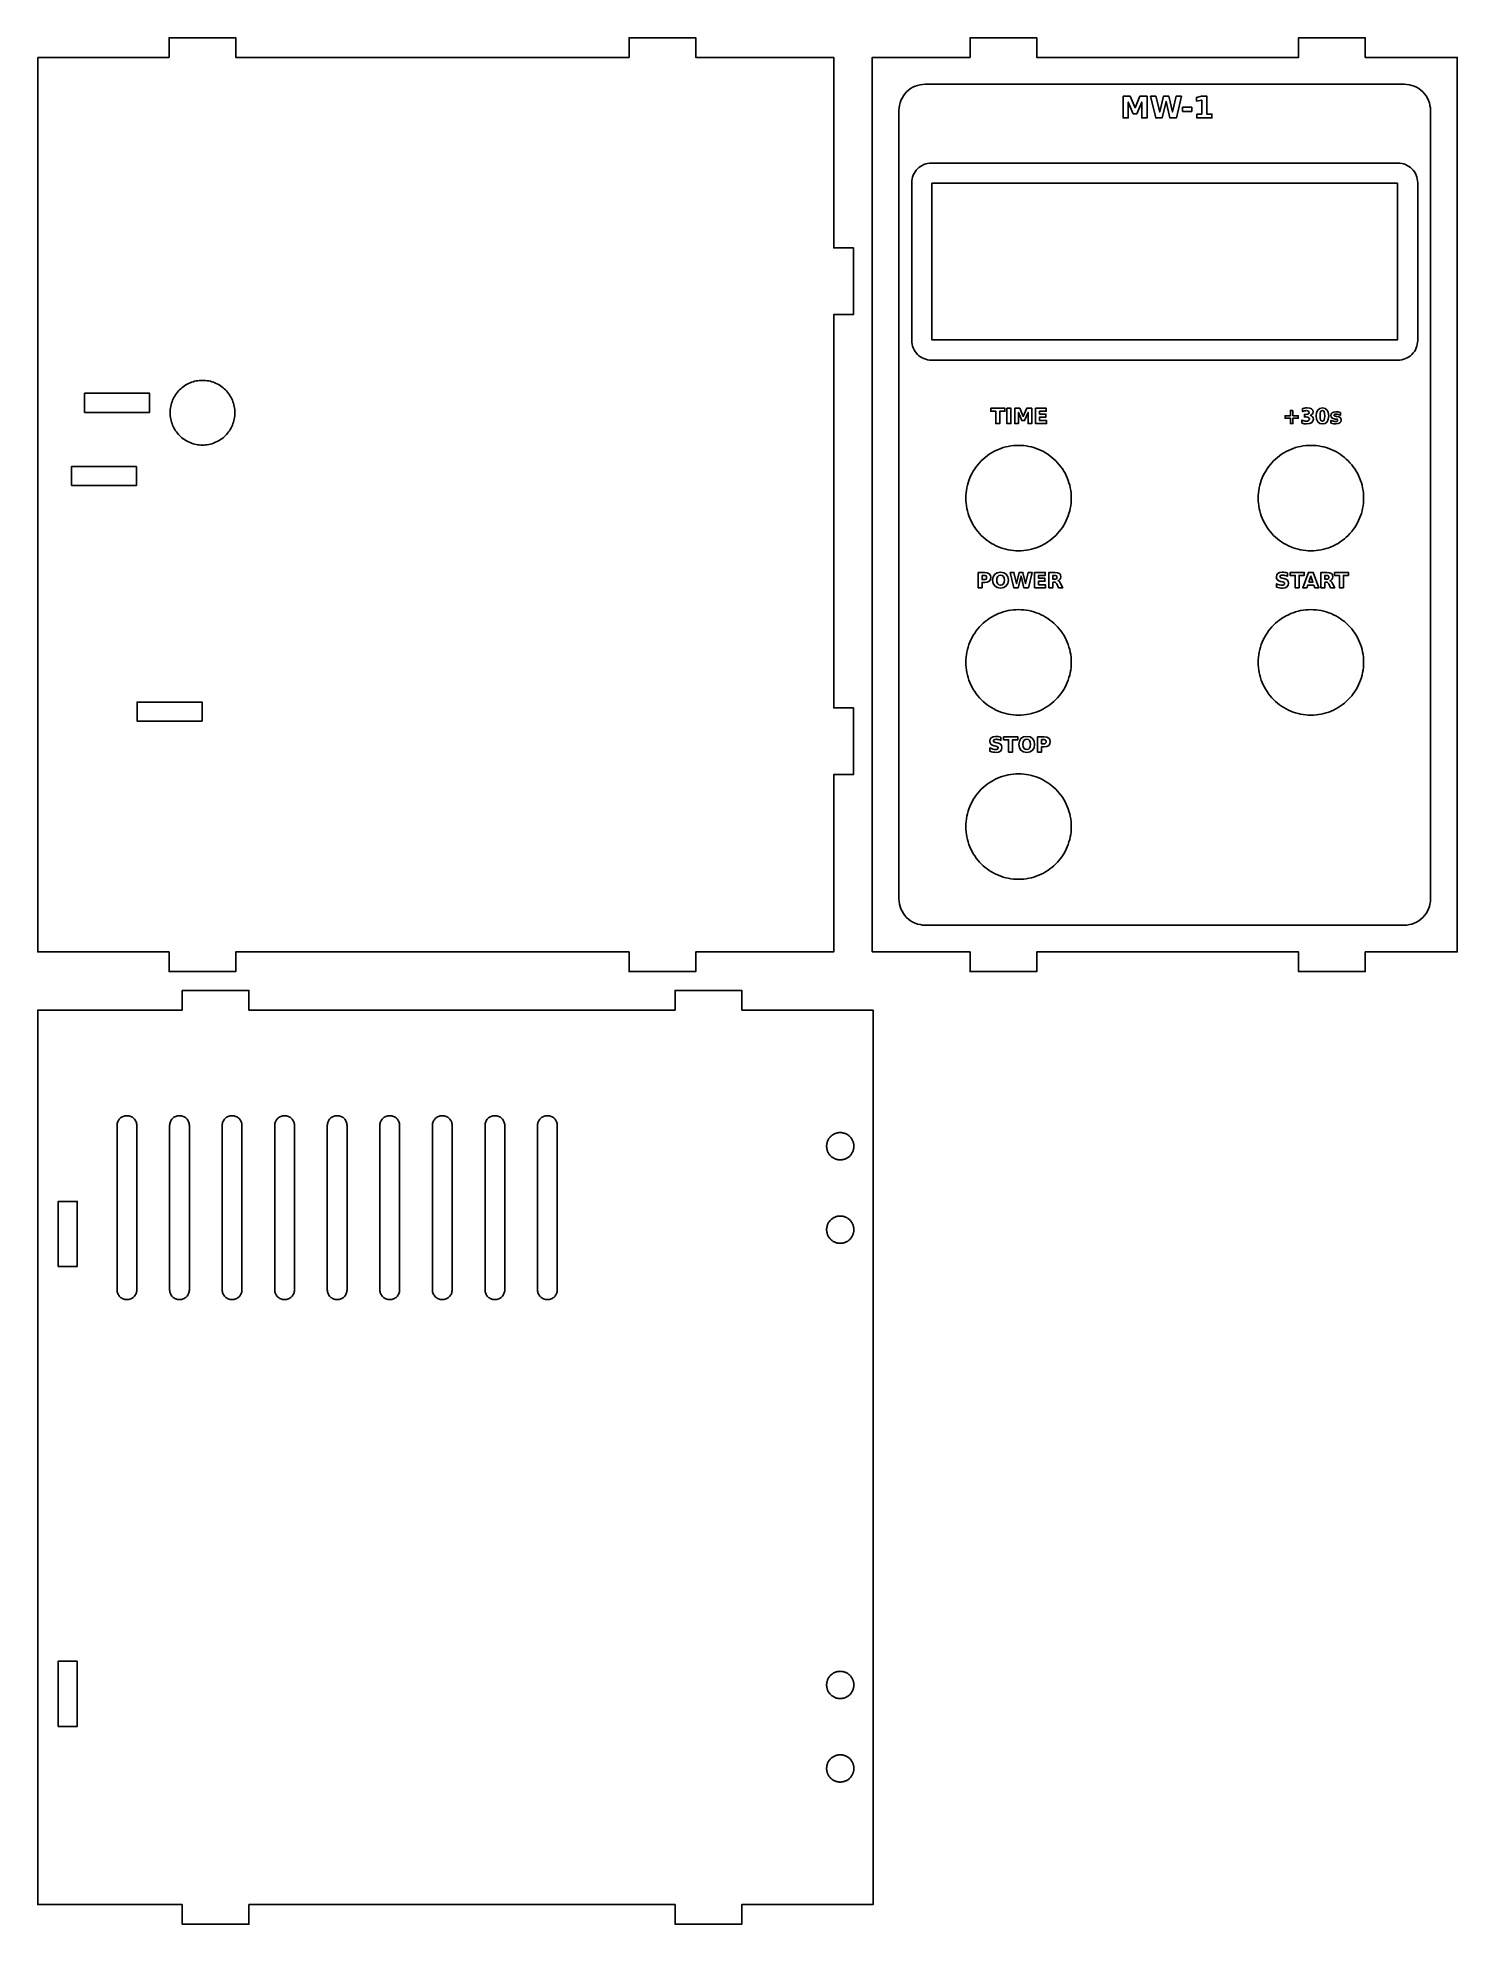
# Model space of a CAD drawing. Header units: millimetres. Extents: x 3 to 219, y 3 to 290.
import ezdxf

# ---------------------------------------------------------------- set-up
doc = ezdxf.new("R2010")
doc.units = ezdxf.units.MM
doc.layers.add('CUT', color=1, linetype='Continuous')
doc.layers.add('ENGRAVE', color=5, linetype='Continuous')

msp = doc.modelspace()

# ---------------------------------------------------------------- linework, layer by layer
at = {"layer": 'CUT'}
for points in [[(2.925, 287.075), (22.925, 287.075), (22.925, 290.075), (33.075, 290.075), (33.075, 287.075), (92.925, 287.075), (92.925, 290.075), (103.075, 290.075), (103.075, 287.075), (124.075, 287.075), (124.075, 258.075), (127.075, 258.075), (127.075, 247.925), (124.075, 247.925), (124.075, 188.075), (127.075, 188.075), (127.075, 177.925), (124.075, 177.925), (124.075, 150.925), (103.075, 150.925), (103.075, 147.925), (92.925, 147.925), (92.925, 150.925), (33.075, 150.925), (33.075, 147.925), (22.925, 147.925), (22.925, 150.925), (2.925, 150.925), (2.925, 287.075)], [(129.925, 150.925), (129.925, 287.075), (144.825, 287.075), (144.825, 290.075), (154.975, 290.075), (154.975, 287.075), (194.825, 287.075), (194.825, 290.075), (204.975, 290.075), (204.975, 287.075), (218.975, 287.075), (218.975, 150.925), (204.975, 150.925), (204.975, 147.925), (194.825, 147.925), (194.825, 150.925), (154.975, 150.925), (154.975, 147.925), (144.825, 147.925), (144.825, 150.925), (129.925, 150.925)], [(139.025, 267.925), (209.875, 267.925), (209.875, 244.075), (139.025, 244.075), (139.025, 267.925)], [(10.05, 233.05), (10.05, 235.95), (19.95, 235.95), (19.95, 233.05), (10.05, 233.05)], [(32.9013, 233.4827), (32.919, 233.2417), (32.925, 233), (32.919, 232.7583), (32.9013, 232.5173), (32.8717, 232.2774), (32.8303, 232.0392), (32.7774, 231.8033), (32.7129, 231.5704), (32.6371, 231.3408), (32.5501, 231.1153), (32.4521, 230.8943), (32.3434, 230.6784), (32.2243, 230.4681), (32.095, 230.2638), (31.9558, 230.0662), (31.8071, 229.8756), (31.6492, 229.6926), (31.4825, 229.5175), (31.3074, 229.3508), (31.1244, 229.1929), (30.9338, 229.0442), (30.7362, 228.905), (30.5319, 228.7757), (30.3216, 228.6566), (30.1057, 228.5479), (29.8847, 228.4499), (29.6592, 228.3629), (29.4296, 228.2871), (29.1967, 228.2226), (28.9608, 228.1697), (28.7226, 228.1283), (28.4827, 228.0987), (28.2417, 228.081), (28, 228.075), (27.7583, 228.081), (27.5173, 228.0987), (27.2774, 228.1283), (27.0392, 228.1697), (26.8033, 228.2226), (26.5704, 228.2871), (26.3408, 228.3629), (26.1153, 228.4499), (25.8943, 228.5479), (25.6784, 228.6566), (25.4681, 228.7757), (25.2638, 228.905), (25.0662, 229.0442), (24.8756, 229.1929), (24.6926, 229.3508), (24.5175, 229.5175), (24.3508, 229.6926), (24.1929, 229.8756), (24.0442, 230.0662), (23.905, 230.2638), (23.7757, 230.4681), (23.6566, 230.6784), (23.5479, 230.8943), (23.4499, 231.1153), (23.3629, 231.3408), (23.2871, 231.5704), (23.2226, 231.8033), (23.1697, 232.0392), (23.1283, 232.2774), (23.0987, 232.5173), (23.081, 232.7583), (23.075, 233), (23.081, 233.2417), (23.0987, 233.4827), (23.1283, 233.7226), (23.1697, 233.9608), (23.2226, 234.1967), (23.2871, 234.4296), (23.3629, 234.6592), (23.4499, 234.8847), (23.5479, 235.1057), (23.6566, 235.3216), (23.7757, 235.5319), (23.905, 235.7362), (24.0442, 235.9338), (24.1929, 236.1244), (24.3508, 236.3074), (24.5175, 236.4825), (24.6926, 236.6492), (24.8756, 236.8071), (25.0662, 236.9558), (25.2638, 237.095), (25.4681, 237.2243), (25.6784, 237.3434), (25.8943, 237.4521), (26.1153, 237.5501), (26.3408, 237.6371), (26.5704, 237.7129), (26.8033, 237.7774), (27.0392, 237.8303), (27.2774, 237.8717), (27.5173, 237.9013), (27.7583, 237.919), (28, 237.925), (28.2417, 237.919), (28.4827, 237.9013), (28.7226, 237.8717), (28.9608, 237.8303), (29.1967, 237.7774), (29.4296, 237.7129), (29.6592, 237.6371), (29.8847, 237.5501), (30.1057, 237.4521), (30.3216, 237.3434), (30.5319, 237.2243), (30.7362, 237.095), (30.9338, 236.9558), (31.1244, 236.8071), (31.3074, 236.6492), (31.4825, 236.4825), (31.6492, 236.3074), (31.8071, 236.1244), (31.9558, 235.9338), (32.095, 235.7362), (32.2243, 235.5319), (32.3434, 235.3216), (32.4521, 235.1057), (32.5501, 234.8847), (32.6371, 234.6592), (32.7129, 234.4296), (32.7774, 234.1967), (32.8303, 233.9608), (32.8717, 233.7226), (32.9013, 233.4827)], [(160.2153, 219.6062), (160.1863, 219.2134), (160.1381, 218.8225), (160.0708, 218.4344), (159.9845, 218.0501), (159.8794, 217.6705), (159.7559, 217.2965), (159.6141, 216.929), (159.4545, 216.5689), (159.2774, 216.2171), (159.0833, 215.8743), (158.8725, 215.5416), (158.6457, 215.2195), (158.4034, 214.909), (158.1461, 214.6108), (157.8745, 214.3255), (157.5892, 214.0539), (157.291, 213.7966), (156.9805, 213.5543), (156.6584, 213.3275), (156.3257, 213.1167), (155.9829, 212.9226), (155.6311, 212.7455), (155.271, 212.5859), (154.9035, 212.4441), (154.5295, 212.3206), (154.1499, 212.2155), (153.7656, 212.1292), (153.3775, 212.0619), (152.9866, 212.0137), (152.5938, 211.9847), (152.2, 211.975), (151.8062, 211.9847), (151.4134, 212.0137), (151.0225, 212.0619), (150.6344, 212.1292), (150.2501, 212.2155), (149.8705, 212.3206), (149.4965, 212.4441), (149.129, 212.5859), (148.7689, 212.7455), (148.4171, 212.9226), (148.0743, 213.1167), (147.7416, 213.3275), (147.4195, 213.5543), (147.109, 213.7966), (146.8108, 214.0539), (146.5255, 214.3255), (146.2539, 214.6108), (145.9966, 214.909), (145.7543, 215.2195), (145.5275, 215.5416), (145.3167, 215.8743), (145.1226, 216.2171), (144.9455, 216.5689), (144.7859, 216.929), (144.6441, 217.2965), (144.5206, 217.6705), (144.4155, 218.0501), (144.3292, 218.4344), (144.2619, 218.8225), (144.2137, 219.2134), (144.1847, 219.6062), (144.175, 220), (144.1847, 220.3938), (144.2137, 220.7866), (144.2619, 221.1775), (144.3292, 221.5656), (144.4155, 221.9499), (144.5206, 222.3295), (144.6441, 222.7035), (144.7859, 223.071), (144.9455, 223.4311), (145.1226, 223.7829), (145.3167, 224.1257), (145.5275, 224.4584), (145.7543, 224.7805), (145.9966, 225.091), (146.2539, 225.3892), (146.5255, 225.6745), (146.8108, 225.9461), (147.109, 226.2034), (147.4195, 226.4457), (147.7416, 226.6725), (148.0743, 226.8833), (148.4171, 227.0774), (148.7689, 227.2545), (149.129, 227.4141), (149.4965, 227.5559), (149.8705, 227.6794), (150.2501, 227.7845), (150.6344, 227.8708), (151.0225, 227.9381), (151.4134, 227.9863), (151.8062, 228.0153), (152.2, 228.025), (152.5938, 228.0153), (152.9866, 227.9863), (153.3775, 227.9381), (153.7656, 227.8708), (154.1499, 227.7845), (154.5295, 227.6794), (154.9035, 227.5559), (155.271, 227.4141), (155.6311, 227.2545), (155.9829, 227.0774), (156.3257, 226.8833), (156.6584, 226.6725), (156.9805, 226.4457), (157.291, 226.2034), (157.5892, 225.9461), (157.8745, 225.6745), (158.1461, 225.3892), (158.4034, 225.091), (158.6457, 224.7805), (158.8725, 224.4584), (159.0833, 224.1257), (159.2774, 223.7829), (159.4545, 223.4311), (159.6141, 223.071), (159.7559, 222.7035), (159.8794, 222.3295), (159.9845, 221.9499), (160.0708, 221.5656), (160.1381, 221.1775), (160.1863, 220.7866), (160.2153, 220.3938), (160.225, 220), (160.2153, 219.6062)], [(204.6863, 219.2134), (204.6381, 218.8225), (204.5708, 218.4344), (204.4845, 218.0501), (204.3794, 217.6705), (204.2559, 217.2965), (204.1141, 216.929), (203.9545, 216.5689), (203.7774, 216.2171), (203.5833, 215.8743), (203.3725, 215.5416), (203.1457, 215.2195), (202.9034, 214.909), (202.6461, 214.6108), (202.3745, 214.3255), (202.0892, 214.0539), (201.791, 213.7966), (201.4805, 213.5543), (201.1584, 213.3275), (200.8257, 213.1167), (200.4829, 212.9226), (200.1311, 212.7455), (199.771, 212.5859), (199.4035, 212.4441), (199.0295, 212.3206), (198.6499, 212.2155), (198.2656, 212.1292), (197.8775, 212.0619), (197.4866, 212.0137), (197.0938, 211.9847), (196.7, 211.975), (196.3062, 211.9847), (195.9134, 212.0137), (195.5225, 212.0619), (195.1344, 212.1292), (194.7501, 212.2155), (194.3705, 212.3206), (193.9965, 212.4441), (193.629, 212.5859), (193.2689, 212.7455), (192.9171, 212.9226), (192.5743, 213.1167), (192.2416, 213.3275), (191.9195, 213.5543), (191.609, 213.7966), (191.3108, 214.0539), (191.0255, 214.3255), (190.7539, 214.6108), (190.4966, 214.909), (190.2543, 215.2195), (190.0275, 215.5416), (189.8167, 215.8743), (189.6226, 216.2171), (189.4455, 216.5689), (189.2859, 216.929), (189.1441, 217.2965), (189.0206, 217.6705), (188.9155, 218.0501), (188.8292, 218.4344), (188.7619, 218.8225), (188.7137, 219.2134), (188.6847, 219.6062), (188.675, 220), (188.6847, 220.3938), (188.7137, 220.7866), (188.7619, 221.1775), (188.8292, 221.5656), (188.9155, 221.9499), (189.0206, 222.3295), (189.1441, 222.7035), (189.2859, 223.071), (189.4455, 223.4311), (189.6226, 223.7829), (189.8167, 224.1257), (190.0275, 224.4584), (190.2543, 224.7805), (190.4966, 225.091), (190.7539, 225.3892), (191.0255, 225.6745), (191.3108, 225.9461), (191.609, 226.2034), (191.9195, 226.4457), (192.2416, 226.6725), (192.5743, 226.8833), (192.9171, 227.0774), (193.2689, 227.2545), (193.629, 227.4141), (193.9965, 227.5559), (194.3705, 227.6794), (194.7501, 227.7845), (195.1344, 227.8708), (195.5225, 227.9381), (195.9134, 227.9863), (196.3062, 228.0153), (196.7, 228.025), (197.0938, 228.0153), (197.4866, 227.9863), (197.8775, 227.9381), (198.2656, 227.8708), (198.6499, 227.7845), (199.0295, 227.6794), (199.4035, 227.5559), (199.771, 227.4141), (200.1311, 227.2545), (200.4829, 227.0774), (200.8257, 226.8833), (201.1584, 226.6725), (201.4805, 226.4457), (201.791, 226.2034), (202.0892, 225.9461), (202.3745, 225.6745), (202.6461, 225.3892), (202.9034, 225.091), (203.1457, 224.7805), (203.3725, 224.4584), (203.5833, 224.1257), (203.7774, 223.7829), (203.9545, 223.4311), (204.1141, 223.071), (204.2559, 222.7035), (204.3794, 222.3295), (204.4845, 221.9499), (204.5708, 221.5656), (204.6381, 221.1775), (204.6863, 220.7866), (204.7153, 220.3938), (204.725, 220), (204.7153, 219.6062), (204.6863, 219.2134)], [(8.05, 221.9), (8.05, 224.8), (17.95, 224.8), (17.95, 221.9), (8.05, 221.9)], [(160.1863, 194.2134), (160.1381, 193.8225), (160.0708, 193.4344), (159.9845, 193.0501), (159.8794, 192.6705), (159.7559, 192.2965), (159.6141, 191.929), (159.4545, 191.5689), (159.2774, 191.2171), (159.0833, 190.8743), (158.8725, 190.5416), (158.6457, 190.2195), (158.4034, 189.909), (158.1461, 189.6108), (157.8745, 189.3255), (157.5892, 189.0539), (157.291, 188.7966), (156.9805, 188.5543), (156.6584, 188.3275), (156.3257, 188.1167), (155.9829, 187.9226), (155.6311, 187.7455), (155.271, 187.5859), (154.9035, 187.4441), (154.5295, 187.3206), (154.1499, 187.2155), (153.7656, 187.1292), (153.3775, 187.0619), (152.9866, 187.0137), (152.5938, 186.9847), (152.2, 186.975), (151.8062, 186.9847), (151.4134, 187.0137), (151.0225, 187.0619), (150.6344, 187.1292), (150.2501, 187.2155), (149.8705, 187.3206), (149.4965, 187.4441), (149.129, 187.5859), (148.7689, 187.7455), (148.4171, 187.9226), (148.0743, 188.1167), (147.7416, 188.3275), (147.4195, 188.5543), (147.109, 188.7966), (146.8108, 189.0539), (146.5255, 189.3255), (146.2539, 189.6108), (145.9966, 189.909), (145.7543, 190.2195), (145.5275, 190.5416), (145.3167, 190.8743), (145.1226, 191.2171), (144.9455, 191.5689), (144.7859, 191.929), (144.6441, 192.2965), (144.5206, 192.6705), (144.4155, 193.0501), (144.3292, 193.4344), (144.2619, 193.8225), (144.2137, 194.2134), (144.1847, 194.6062), (144.175, 195), (144.1847, 195.3938), (144.2137, 195.7866), (144.2619, 196.1775), (144.3292, 196.5656), (144.4155, 196.9499), (144.5206, 197.3295), (144.6441, 197.7035), (144.7859, 198.071), (144.9455, 198.4311), (145.1226, 198.7829), (145.3167, 199.1257), (145.5275, 199.4584), (145.7543, 199.7805), (145.9966, 200.091), (146.2539, 200.3892), (146.5255, 200.6745), (146.8108, 200.9461), (147.109, 201.2034), (147.4195, 201.4457), (147.7416, 201.6725), (148.0743, 201.8833), (148.4171, 202.0774), (148.7689, 202.2545), (149.129, 202.4141), (149.4965, 202.5559), (149.8705, 202.6794), (150.2501, 202.7845), (150.6344, 202.8708), (151.0225, 202.9381), (151.4134, 202.9863), (151.8062, 203.0153), (152.2, 203.025), (152.5938, 203.0153), (152.9866, 202.9863), (153.3775, 202.9381), (153.7656, 202.8708), (154.1499, 202.7845), (154.5295, 202.6794), (154.9035, 202.5559), (155.271, 202.4141), (155.6311, 202.2545), (155.9829, 202.0774), (156.3257, 201.8833), (156.6584, 201.6725), (156.9805, 201.4457), (157.291, 201.2034), (157.5892, 200.9461), (157.8745, 200.6745), (158.1461, 200.3892), (158.4034, 200.091), (158.6457, 199.7805), (158.8725, 199.4584), (159.0833, 199.1257), (159.2774, 198.7829), (159.4545, 198.4311), (159.6141, 198.071), (159.7559, 197.7035), (159.8794, 197.3295), (159.9845, 196.9499), (160.0708, 196.5656), (160.1381, 196.1775), (160.1863, 195.7866), (160.2153, 195.3938), (160.225, 195), (160.2153, 194.6062), (160.1863, 194.2134)], [(204.6863, 194.2134), (204.6381, 193.8225), (204.5708, 193.4344), (204.4845, 193.0501), (204.3794, 192.6705), (204.2559, 192.2965), (204.1141, 191.929), (203.9545, 191.5689), (203.7774, 191.2171), (203.5833, 190.8743), (203.3725, 190.5416), (203.1457, 190.2195), (202.9034, 189.909), (202.6461, 189.6108), (202.3745, 189.3255), (202.0892, 189.0539), (201.791, 188.7966), (201.4805, 188.5543), (201.1584, 188.3275), (200.8257, 188.1167), (200.4829, 187.9226), (200.1311, 187.7455), (199.771, 187.5859), (199.4035, 187.4441), (199.0295, 187.3206), (198.6499, 187.2155), (198.2656, 187.1292), (197.8775, 187.0619), (197.4866, 187.0137), (197.0938, 186.9847), (196.7, 186.975), (196.3062, 186.9847), (195.9134, 187.0137), (195.5225, 187.0619), (195.1344, 187.1292), (194.7501, 187.2155), (194.3705, 187.3206), (193.9965, 187.4441), (193.629, 187.5859), (193.2689, 187.7455), (192.9171, 187.9226), (192.5743, 188.1167), (192.2416, 188.3275), (191.9195, 188.5543), (191.609, 188.7966), (191.3108, 189.0539), (191.0255, 189.3255), (190.7539, 189.6108), (190.4966, 189.909), (190.2543, 190.2195), (190.0275, 190.5416), (189.8167, 190.8743), (189.6226, 191.2171), (189.4455, 191.5689), (189.2859, 191.929), (189.1441, 192.2965), (189.0206, 192.6705), (188.9155, 193.0501), (188.8292, 193.4344), (188.7619, 193.8225), (188.7137, 194.2134), (188.6847, 194.6062), (188.675, 195), (188.6847, 195.3938), (188.7137, 195.7866), (188.7619, 196.1775), (188.8292, 196.5656), (188.9155, 196.9499), (189.0206, 197.3295), (189.1441, 197.7035), (189.2859, 198.071), (189.4455, 198.4311), (189.6226, 198.7829), (189.8167, 199.1257), (190.0275, 199.4584), (190.2543, 199.7805), (190.4966, 200.091), (190.7539, 200.3892), (191.0255, 200.6745), (191.3108, 200.9461), (191.609, 201.2034), (191.9195, 201.4457), (192.2416, 201.6725), (192.5743, 201.8833), (192.9171, 202.0774), (193.2689, 202.2545), (193.629, 202.4141), (193.9965, 202.5559), (194.3705, 202.6794), (194.7501, 202.7845), (195.1344, 202.8708), (195.5225, 202.9381), (195.9134, 202.9863), (196.3062, 203.0153), (196.7, 203.025), (197.0938, 203.0153), (197.4866, 202.9863), (197.8775, 202.9381), (198.2656, 202.8708), (198.6499, 202.7845), (199.0295, 202.6794), (199.4035, 202.5559), (199.771, 202.4141), (200.1311, 202.2545), (200.4829, 202.0774), (200.8257, 201.8833), (201.1584, 201.6725), (201.4805, 201.4457), (201.791, 201.2034), (202.0892, 200.9461), (202.3745, 200.6745), (202.6461, 200.3892), (202.9034, 200.091), (203.1457, 199.7805), (203.3725, 199.4584), (203.5833, 199.1257), (203.7774, 198.7829), (203.9545, 198.4311), (204.1141, 198.071), (204.2559, 197.7035), (204.3794, 197.3295), (204.4845, 196.9499), (204.5708, 196.5656), (204.6381, 196.1775), (204.6863, 195.7866), (204.7153, 195.3938), (204.725, 195), (204.7153, 194.6062), (204.6863, 194.2134)], [(27.95, 186.05), (18.05, 186.05), (18.05, 188.95), (27.95, 188.95), (27.95, 186.05)], [(160.2153, 169.6062), (160.1863, 169.2134), (160.1381, 168.8225), (160.0708, 168.4344), (159.9845, 168.0501), (159.8794, 167.6705), (159.7559, 167.2965), (159.6141, 166.929), (159.4545, 166.5689), (159.2774, 166.2171), (159.0833, 165.8743), (158.8725, 165.5416), (158.6457, 165.2195), (158.4034, 164.909), (158.1461, 164.6108), (157.8745, 164.3255), (157.5892, 164.0539), (157.291, 163.7966), (156.9805, 163.5543), (156.6584, 163.3275), (156.3257, 163.1167), (155.9829, 162.9226), (155.6311, 162.7455), (155.271, 162.5859), (154.9035, 162.4441), (154.5295, 162.3206), (154.1499, 162.2155), (153.7656, 162.1292), (153.3775, 162.0619), (152.9866, 162.0137), (152.5938, 161.9847), (152.2, 161.975), (151.8062, 161.9847), (151.4134, 162.0137), (151.0225, 162.0619), (150.6344, 162.1292), (150.2501, 162.2155), (149.8705, 162.3206), (149.4965, 162.4441), (149.129, 162.5859), (148.7689, 162.7455), (148.4171, 162.9226), (148.0743, 163.1167), (147.7416, 163.3275), (147.4195, 163.5543), (147.109, 163.7966), (146.8108, 164.0539), (146.5255, 164.3255), (146.2539, 164.6108), (145.9966, 164.909), (145.7543, 165.2195), (145.5275, 165.5416), (145.3167, 165.8743), (145.1226, 166.2171), (144.9455, 166.5689), (144.7859, 166.929), (144.6441, 167.2965), (144.5206, 167.6705), (144.4155, 168.0501), (144.3292, 168.4344), (144.2619, 168.8225), (144.2137, 169.2134), (144.1847, 169.6062), (144.175, 170), (144.1847, 170.3938), (144.2137, 170.7866), (144.2619, 171.1775), (144.3292, 171.5656), (144.4155, 171.9499), (144.5206, 172.3295), (144.6441, 172.7035), (144.7859, 173.071), (144.9455, 173.4311), (145.1226, 173.7829), (145.3167, 174.1257), (145.5275, 174.4584), (145.7543, 174.7805), (145.9966, 175.091), (146.2539, 175.3892), (146.5255, 175.6745), (146.8108, 175.9461), (147.109, 176.2034), (147.4195, 176.4457), (147.7416, 176.6725), (148.0743, 176.8833), (148.4171, 177.0774), (148.7689, 177.2545), (149.129, 177.4141), (149.4965, 177.5559), (149.8705, 177.6794), (150.2501, 177.7845), (150.6344, 177.8708), (151.0225, 177.9381), (151.4134, 177.9863), (151.8062, 178.0153), (152.2, 178.025), (152.5938, 178.0153), (152.9866, 177.9863), (153.3775, 177.9381), (153.7656, 177.8708), (154.1499, 177.7845), (154.5295, 177.6794), (154.9035, 177.5559), (155.271, 177.4141), (155.6311, 177.2545), (155.9829, 177.0774), (156.3257, 176.8833), (156.6584, 176.6725), (156.9805, 176.4457), (157.291, 176.2034), (157.5892, 175.9461), (157.8745, 175.6745), (158.1461, 175.3892), (158.4034, 175.091), (158.6457, 174.7805), (158.8725, 174.4584), (159.0833, 174.1257), (159.2774, 173.7829), (159.4545, 173.4311), (159.6141, 173.071), (159.7559, 172.7035), (159.8794, 172.3295), (159.9845, 171.9499), (160.0708, 171.5656), (160.1381, 171.1775), (160.1863, 170.7866), (160.2153, 170.3938), (160.225, 170), (160.2153, 169.6062)], [(130.075, 142.075), (130.075, 5.925), (110.075, 5.925), (110.075, 2.925), (99.925, 2.925), (99.925, 5.925), (35.075, 5.925), (35.075, 2.925), (24.925, 2.925), (24.925, 5.925), (2.925, 5.925), (2.925, 142.075), (24.925, 142.075), (24.925, 145.075), (35.075, 145.075), (35.075, 142.075), (99.925, 142.075), (99.925, 145.075), (110.075, 145.075), (110.075, 142.075), (130.075, 142.075)], [(122.99, 121.35), (122.9925, 121.4518), (123, 121.5534), (123.0125, 121.6545), (123.0299, 121.7548), (123.0522, 121.8542), (123.0794, 121.9523), (123.1113, 122.049), (123.148, 122.1441), (123.1892, 122.2372), (123.235, 122.3281), (123.2852, 122.4168), (123.3397, 122.5028), (123.3984, 122.5861), (123.461, 122.6664), (123.5275, 122.7435), (123.5978, 122.8172), (123.6715, 122.8875), (123.7486, 122.954), (123.8289, 123.0166), (123.9122, 123.0753), (123.9982, 123.1298), (124.0869, 123.18), (124.1778, 123.2258), (124.2709, 123.267), (124.366, 123.3037), (124.4627, 123.3356), (124.5608, 123.3628), (124.6602, 123.3851), (124.7605, 123.4025), (124.8616, 123.415), (124.9632, 123.4225), (125.065, 123.425), (125.1668, 123.4225), (125.2684, 123.415), (125.3695, 123.4025), (125.4698, 123.3851), (125.5692, 123.3628), (125.6673, 123.3356), (125.764, 123.3037), (125.8591, 123.267), (125.9522, 123.2258), (126.0431, 123.18), (126.1318, 123.1298), (126.2178, 123.0753), (126.3011, 123.0166), (126.3814, 122.954), (126.4585, 122.8875), (126.5322, 122.8172), (126.6025, 122.7435), (126.669, 122.6664), (126.7316, 122.5861), (126.7903, 122.5028), (126.8448, 122.4168), (126.895, 122.3281), (126.9408, 122.2372), (126.982, 122.1441), (127.0187, 122.049), (127.0506, 121.9523), (127.0778, 121.8542), (127.1001, 121.7548), (127.1175, 121.6545), (127.13, 121.5534), (127.1375, 121.4518), (127.14, 121.35), (127.1375, 121.2482), (127.13, 121.1466), (127.1175, 121.0455), (127.1001, 120.9452), (127.0778, 120.8458), (127.0506, 120.7477), (127.0187, 120.651), (126.982, 120.5559), (126.9408, 120.4628), (126.895, 120.3719), (126.8448, 120.2832), (126.7903, 120.1972), (126.7316, 120.1139), (126.669, 120.0336), (126.6025, 119.9565), (126.5322, 119.8828), (126.4585, 119.8125), (126.3814, 119.746), (126.3011, 119.6834), (126.2178, 119.6247), (126.1318, 119.5702), (126.0431, 119.52), (125.9522, 119.4742), (125.8591, 119.433), (125.764, 119.3963), (125.6673, 119.3644), (125.5692, 119.3372), (125.4698, 119.3149), (125.3695, 119.2975), (125.2684, 119.285), (125.1668, 119.2775), (125.065, 119.275), (124.9632, 119.2775), (124.8616, 119.285), (124.7605, 119.2975), (124.6602, 119.3149), (124.5608, 119.3372), (124.4627, 119.3644), (124.366, 119.3963), (124.2709, 119.433), (124.1778, 119.4742), (124.0869, 119.52), (123.9982, 119.5702), (123.9122, 119.6247), (123.8289, 119.6834), (123.7486, 119.746), (123.6715, 119.8125), (123.5978, 119.8828), (123.5275, 119.9565), (123.461, 120.0336), (123.3984, 120.1139), (123.3397, 120.1972), (123.2852, 120.2832), (123.235, 120.3719), (123.1892, 120.4628), (123.148, 120.5559), (123.1113, 120.651), (123.0794, 120.7477), (123.0522, 120.8458), (123.0299, 120.9452), (123.0125, 121.0455), (123, 121.1466), (122.9925, 121.2482), (122.99, 121.35)], [(6.05, 103.05), (6.05, 112.95), (8.95, 112.95), (8.95, 103.05), (6.05, 103.05)], [(122.99, 108.65), (122.9925, 108.7518), (123, 108.8534), (123.0125, 108.9545), (123.0299, 109.0548), (123.0522, 109.1542), (123.0794, 109.2523), (123.1113, 109.349), (123.148, 109.4441), (123.1892, 109.5372), (123.235, 109.6281), (123.2852, 109.7168), (123.3397, 109.8028), (123.3984, 109.8861), (123.461, 109.9664), (123.5275, 110.0435), (123.5978, 110.1172), (123.6715, 110.1875), (123.7486, 110.254), (123.8289, 110.3166), (123.9122, 110.3753), (123.9982, 110.4298), (124.0869, 110.48), (124.1778, 110.5258), (124.2709, 110.567), (124.366, 110.6037), (124.4627, 110.6356), (124.5608, 110.6628), (124.6602, 110.6851), (124.7605, 110.7025), (124.8616, 110.715), (124.9632, 110.7225), (125.065, 110.725), (125.1668, 110.7225), (125.2684, 110.715), (125.3695, 110.7025), (125.4698, 110.6851), (125.5692, 110.6628), (125.6673, 110.6356), (125.764, 110.6037), (125.8591, 110.567), (125.9522, 110.5258), (126.0431, 110.48), (126.1318, 110.4298), (126.2178, 110.3753), (126.3011, 110.3166), (126.3814, 110.254), (126.4585, 110.1875), (126.5322, 110.1172), (126.6025, 110.0435), (126.669, 109.9664), (126.7316, 109.8861), (126.7903, 109.8028), (126.8448, 109.7168), (126.895, 109.6281), (126.9408, 109.5372), (126.982, 109.4441), (127.0187, 109.349), (127.0506, 109.2523), (127.0778, 109.1542), (127.1001, 109.0548), (127.1175, 108.9545), (127.13, 108.8534), (127.1375, 108.7518), (127.14, 108.65), (127.1375, 108.5482), (127.13, 108.4466), (127.1175, 108.3455), (127.1001, 108.2452), (127.0778, 108.1458), (127.0506, 108.0477), (127.0187, 107.951), (126.982, 107.8559), (126.9408, 107.7628), (126.895, 107.6719), (126.8448, 107.5832), (126.7903, 107.4972), (126.7316, 107.4139), (126.669, 107.3336), (126.6025, 107.2565), (126.5322, 107.1828), (126.4585, 107.1125), (126.3814, 107.046), (126.3011, 106.9834), (126.2178, 106.9247), (126.1318, 106.8702), (126.0431, 106.82), (125.9522, 106.7742), (125.8591, 106.733), (125.764, 106.6963), (125.6673, 106.6644), (125.5692, 106.6372), (125.4698, 106.6149), (125.3695, 106.5975), (125.2684, 106.585), (125.1668, 106.5775), (125.065, 106.575), (124.9632, 106.5775), (124.8616, 106.585), (124.7605, 106.5975), (124.6602, 106.6149), (124.5608, 106.6372), (124.4627, 106.6644), (124.366, 106.6963), (124.2709, 106.733), (124.1778, 106.7742), (124.0869, 106.82), (123.9982, 106.8702), (123.9122, 106.9247), (123.8289, 106.9834), (123.7486, 107.046), (123.6715, 107.1125), (123.5978, 107.1828), (123.5275, 107.2565), (123.461, 107.3336), (123.3984, 107.4139), (123.3397, 107.4972), (123.2852, 107.5832), (123.235, 107.6719), (123.1892, 107.7628), (123.148, 107.8559), (123.1113, 107.951), (123.0794, 108.0477), (123.0522, 108.1458), (123.0299, 108.2452), (123.0125, 108.3455), (123, 108.4466), (122.9925, 108.5482), (122.99, 108.65)], [(6.05, 33.05), (6.05, 42.95), (8.95, 42.95), (8.95, 33.05), (6.05, 33.05)], [(122.99, 39.35), (122.9925, 39.4518), (123, 39.5534), (123.0125, 39.6545), (123.0299, 39.7548), (123.0522, 39.8542), (123.0794, 39.9523), (123.1113, 40.049), (123.148, 40.1441), (123.1892, 40.2372), (123.235, 40.3281), (123.2852, 40.4168), (123.3397, 40.5028), (123.3984, 40.5861), (123.461, 40.6664), (123.5275, 40.7435), (123.5978, 40.8172), (123.6715, 40.8875), (123.7486, 40.954), (123.8289, 41.0166), (123.9122, 41.0753), (123.9982, 41.1298), (124.0869, 41.18), (124.1778, 41.2258), (124.2709, 41.267), (124.366, 41.3037), (124.4627, 41.3356), (124.5608, 41.3628), (124.6602, 41.3851), (124.7605, 41.4025), (124.8616, 41.415), (124.9632, 41.4225), (125.065, 41.425), (125.1668, 41.4225), (125.2684, 41.415), (125.3695, 41.4025), (125.4698, 41.3851), (125.5692, 41.3628), (125.6673, 41.3356), (125.764, 41.3037), (125.8591, 41.267), (125.9522, 41.2258), (126.0431, 41.18), (126.1318, 41.1298), (126.2178, 41.0753), (126.3011, 41.0166), (126.3814, 40.954), (126.4585, 40.8875), (126.5322, 40.8172), (126.6025, 40.7435), (126.669, 40.6664), (126.7316, 40.5861), (126.7903, 40.5028), (126.8448, 40.4168), (126.895, 40.3281), (126.9408, 40.2372), (126.982, 40.1441), (127.0187, 40.049), (127.0506, 39.9523), (127.0778, 39.8542), (127.1001, 39.7548), (127.1175, 39.6545), (127.13, 39.5534), (127.1375, 39.4518), (127.14, 39.35), (127.1375, 39.2482), (127.13, 39.1466), (127.1175, 39.0455), (127.1001, 38.9452), (127.0778, 38.8458), (127.0506, 38.7477), (127.0187, 38.651), (126.982, 38.5559), (126.9408, 38.4628), (126.895, 38.3719), (126.8448, 38.2832), (126.7903, 38.1972), (126.7316, 38.1139), (126.669, 38.0336), (126.6025, 37.9565), (126.5322, 37.8828), (126.4585, 37.8125), (126.3814, 37.746), (126.3011, 37.6834), (126.2178, 37.6247), (126.1318, 37.5702), (126.0431, 37.52), (125.9522, 37.4742), (125.8591, 37.433), (125.764, 37.3963), (125.6673, 37.3644), (125.5692, 37.3372), (125.4698, 37.3149), (125.3695, 37.2975), (125.2684, 37.285), (125.1668, 37.2775), (125.065, 37.275), (124.9632, 37.2775), (124.8616, 37.285), (124.7605, 37.2975), (124.6602, 37.3149), (124.5608, 37.3372), (124.4627, 37.3644), (124.366, 37.3963), (124.2709, 37.433), (124.1778, 37.4742), (124.0869, 37.52), (123.9982, 37.5702), (123.9122, 37.6247), (123.8289, 37.6834), (123.7486, 37.746), (123.6715, 37.8125), (123.5978, 37.8828), (123.5275, 37.9565), (123.461, 38.0336), (123.3984, 38.1139), (123.3397, 38.1972), (123.2852, 38.2832), (123.235, 38.3719), (123.1892, 38.4628), (123.148, 38.5559), (123.1113, 38.651), (123.0794, 38.7477), (123.0522, 38.8458), (123.0299, 38.9452), (123.0125, 39.0455), (123, 39.1466), (122.9925, 39.2482), (122.99, 39.35)], [(122.99, 26.65), (122.9925, 26.7518), (123, 26.8534), (123.0125, 26.9545), (123.0299, 27.0548), (123.0522, 27.1542), (123.0794, 27.2523), (123.1113, 27.349), (123.148, 27.4441), (123.1892, 27.5372), (123.235, 27.6281), (123.2852, 27.7168), (123.3397, 27.8028), (123.3984, 27.8861), (123.461, 27.9664), (123.5275, 28.0435), (123.5978, 28.1172), (123.6715, 28.1875), (123.7486, 28.254), (123.8289, 28.3166), (123.9122, 28.3753), (123.9982, 28.4298), (124.0869, 28.48), (124.1778, 28.5258), (124.2709, 28.567), (124.366, 28.6037), (124.4627, 28.6356), (124.5608, 28.6628), (124.6602, 28.6851), (124.7605, 28.7025), (124.8616, 28.715), (124.9632, 28.7225), (125.065, 28.725), (125.1668, 28.7225), (125.2684, 28.715), (125.3695, 28.7025), (125.4698, 28.6851), (125.5692, 28.6628), (125.6673, 28.6356), (125.764, 28.6037), (125.8591, 28.567), (125.9522, 28.5258), (126.0431, 28.48), (126.1318, 28.4298), (126.2178, 28.3753), (126.3011, 28.3166), (126.3814, 28.254), (126.4585, 28.1875), (126.5322, 28.1172), (126.6025, 28.0435), (126.669, 27.9664), (126.7316, 27.8861), (126.7903, 27.8028), (126.8448, 27.7168), (126.895, 27.6281), (126.9408, 27.5372), (126.982, 27.4441), (127.0187, 27.349), (127.0506, 27.2523), (127.0778, 27.1542), (127.1001, 27.0548), (127.1175, 26.9545), (127.13, 26.8534), (127.1375, 26.7518), (127.14, 26.65), (127.1375, 26.5482), (127.13, 26.4466), (127.1175, 26.3455), (127.1001, 26.2452), (127.0778, 26.1458), (127.0506, 26.0477), (127.0187, 25.951), (126.982, 25.8559), (126.9408, 25.7628), (126.895, 25.6719), (126.8448, 25.5832), (126.7903, 25.4972), (126.7316, 25.4139), (126.669, 25.3336), (126.6025, 25.2565), (126.5322, 25.1828), (126.4585, 25.1125), (126.3814, 25.046), (126.3011, 24.9834), (126.2178, 24.9247), (126.1318, 24.8702), (126.0431, 24.82), (125.9522, 24.7742), (125.8591, 24.733), (125.764, 24.6963), (125.6673, 24.6644), (125.5692, 24.6372), (125.4698, 24.6149), (125.3695, 24.5975), (125.2684, 24.585), (125.1668, 24.5775), (125.065, 24.575), (124.9632, 24.5775), (124.8616, 24.585), (124.7605, 24.5975), (124.6602, 24.6149), (124.5608, 24.6372), (124.4627, 24.6644), (124.366, 24.6963), (124.2709, 24.733), (124.1778, 24.7742), (124.0869, 24.82), (123.9982, 24.8702), (123.9122, 24.9247), (123.8289, 24.9834), (123.7486, 25.046), (123.6715, 25.1125), (123.5978, 25.1828), (123.5275, 25.2565), (123.461, 25.3336), (123.3984, 25.4139), (123.3397, 25.4972), (123.2852, 25.5832), (123.235, 25.6719), (123.1892, 25.7628), (123.148, 25.8559), (123.1113, 25.951), (123.0794, 26.0477), (123.0522, 26.1458), (123.0299, 26.2452), (123.0125, 26.3455), (123, 26.4466), (122.9925, 26.5482), (122.99, 26.65)]]:
    msp.add_lwpolyline(points, close=True, dxfattribs=at)
at = {"layer": 'ENGRAVE'}
for points in [[(210.9, 155), (138, 155), (137.6079, 155.0193), (137.2196, 155.0769), (136.8389, 155.1722), (136.4693, 155.3045), (136.1144, 155.4723), (135.7777, 155.6741), (135.4624, 155.908), (135.1716, 156.1716), (134.908, 156.4624), (134.6741, 156.7777), (134.4723, 157.1144), (134.3045, 157.4693), (134.1722, 157.8389), (134.0769, 158.2196), (134.0193, 158.6079), (134, 159), (134, 279), (134.0193, 279.3921), (134.0769, 279.7804), (134.1722, 280.1611), (134.3045, 280.5307), (134.4723, 280.8856), (134.6741, 281.2223), (134.908, 281.5376), (135.1716, 281.8284), (135.4624, 282.092), (135.7777, 282.3259), (136.1144, 282.5277), (136.4693, 282.6955), (136.8389, 282.8278), (137.2196, 282.9231), (137.6079, 282.9807), (138, 283), (210.9, 283), (211.2921, 282.9807), (211.6804, 282.9231), (212.0611, 282.8278), (212.4307, 282.6955), (212.7856, 282.5277), (213.1223, 282.3259), (213.4376, 282.092), (213.7284, 281.8284), (213.992, 281.5376), (214.2259, 281.2223), (214.4277, 280.8856), (214.5955, 280.5307), (214.7278, 280.1611), (214.8231, 279.7804), (214.8807, 279.3921), (214.9, 279), (214.9, 159), (214.8807, 158.6079), (214.8231, 158.2196), (214.7278, 157.8389), (214.5955, 157.4693), (214.4277, 157.1144), (214.2259, 156.7777), (213.992, 156.4624), (213.7284, 156.1716), (213.4376, 155.908), (213.1223, 155.6741), (212.7856, 155.4723), (212.4307, 155.3045), (212.0611, 155.1722), (211.6804, 155.0769), (211.2921, 155.0193), (210.9, 155)], [(168.1057, 281.1608), (169.1822, 281.1608), (169.9289, 279.4051), (170.6805, 281.1608), (171.7549, 281.1608), (171.7549, 277.88), (170.9555, 277.88), (170.9555, 280.2798), (170.1996, 278.5107), (169.6631, 278.5107), (168.9073, 280.2798), (168.9073, 277.88), (168.1057, 277.88), (168.1057, 281.1608)], [(172.3048, 281.1608), (173.1155, 281.1608), (173.6822, 278.7765), (174.2447, 281.1608), (175.0596, 281.1608), (175.6221, 278.7765), (176.1895, 281.1608), (176.9932, 281.1608), (176.2198, 277.88), (175.2445, 277.88), (174.649, 280.374), (174.0605, 277.88), (173.0845, 277.88), (172.3048, 281.1608)], [(177.176, 279.4951), (178.5555, 279.4951), (178.5555, 278.8559), (177.176, 278.8559), (177.176, 279.4951)], [(179.3269, 278.4643), (180.0743, 278.4643), (180.0743, 280.5849), (179.3072, 280.4267), (179.3072, 281.0026), (180.0694, 281.1608), (180.8738, 281.1608), (180.8738, 278.4643), (181.6212, 278.4643), (181.6212, 277.88), (179.3269, 277.88), (179.3269, 278.4643)], [(209.95, 241), (138.95, 241), (138.6559, 241.0144), (138.3647, 241.0576), (138.0791, 241.1292), (137.8019, 241.2284), (137.5358, 241.3542), (137.2833, 241.5056), (137.0468, 241.681), (136.8287, 241.8787), (136.631, 242.0968), (136.4556, 242.3333), (136.3042, 242.5858), (136.1784, 242.8519), (136.0792, 243.1291), (136.0076, 243.4147), (135.9644, 243.7059), (135.95, 244), (135.95, 268), (135.9644, 268.2941), (136.0076, 268.5853), (136.0792, 268.8709), (136.1784, 269.1481), (136.3042, 269.4142), (136.4556, 269.6667), (136.631, 269.9032), (136.8287, 270.1213), (137.0468, 270.319), (137.2833, 270.4944), (137.5358, 270.6458), (137.8019, 270.7716), (138.0791, 270.8708), (138.3647, 270.9424), (138.6559, 270.9856), (138.95, 271), (209.95, 271), (210.2441, 270.9856), (210.5353, 270.9424), (210.8209, 270.8708), (211.0981, 270.7716), (211.3642, 270.6458), (211.6167, 270.4944), (211.8532, 270.319), (212.0713, 270.1213), (212.269, 269.9032), (212.4444, 269.6667), (212.5958, 269.4142), (212.7216, 269.1481), (212.8208, 268.8709), (212.8924, 268.5853), (212.9356, 268.2941), (212.95, 268), (212.95, 244), (212.9356, 243.7059), (212.8924, 243.4147), (212.8208, 243.1291), (212.7216, 242.8519), (212.5958, 242.5858), (212.4444, 242.3333), (212.269, 242.0968), (212.0713, 241.8787), (211.8532, 241.681), (211.6167, 241.5056), (211.3642, 241.3542), (211.0981, 241.2284), (210.8209, 241.1292), (210.5353, 241.0576), (210.2441, 241.0144), (209.95, 241)], [(147.9685, 233.681), (150.1185, 233.681), (150.1185, 233.226), (149.345, 233.226), (149.345, 231.348), (148.7435, 231.348), (148.7435, 233.226), (147.9685, 233.226), (147.9685, 233.681)], [(150.43, 233.681), (151.0315, 233.681), (151.0315, 231.348), (150.43, 231.348), (150.43, 233.681)], [(151.6205, 233.681), (152.386, 233.681), (152.917, 232.4325), (153.4515, 233.681), (154.2155, 233.681), (154.2155, 231.348), (153.647, 231.348), (153.647, 233.0545), (153.1095, 231.7965), (152.728, 231.7965), (152.1905, 233.0545), (152.1905, 231.348), (151.6205, 231.348), (151.6205, 233.681)], [(154.805, 233.681), (156.428, 233.681), (156.428, 233.226), (155.4065, 233.226), (155.4065, 232.792), (156.3675, 232.792), (156.3675, 232.337), (155.4065, 232.337), (155.4065, 231.8025), (156.4625, 231.8025), (156.4625, 231.348), (154.805, 231.348), (154.805, 233.681)], [(193.9523, 233.3545), (193.9523, 232.5355), (194.7678, 232.5355), (194.7678, 232.167), (193.9523, 232.167), (193.9523, 231.348), (193.5803, 231.348), (193.5803, 232.167), (192.7648, 232.167), (192.7648, 232.5355), (193.5803, 232.5355), (193.5803, 233.3545), (193.9523, 233.3545)], [(196.5978, 232.606), (196.8054, 232.5225), (196.9563, 232.394), (197.0485, 232.2229), (197.0793, 232.0105), (197.0128, 231.7051), (196.8133, 231.483), (196.4869, 231.3476), (196.0388, 231.3025), (195.8586, 231.3098), (195.6783, 231.3315), (195.4988, 231.3678), (195.3213, 231.4185), (195.3213, 231.8825), (195.4895, 231.8084), (195.6563, 231.755), (195.8214, 231.7228), (195.9838, 231.712), (196.1949, 231.7326), (196.3503, 231.7945), (196.4459, 231.8955), (196.4778, 232.0325), (196.4451, 232.1726), (196.3473, 232.274), (196.1856, 232.3355), (195.9618, 232.356), (195.7213, 232.356), (195.7213, 232.7435), (195.9743, 232.7435), (196.1721, 232.7613), (196.3118, 232.8145), (196.395, 232.9041), (196.4228, 233.031), (196.3958, 233.1499), (196.3148, 233.2385), (196.1849, 233.2936), (196.0103, 233.312), (195.8644, 233.3037), (195.7168, 233.279), (195.5686, 233.2386), (195.4213, 233.1825), (195.4213, 233.623), (195.5985, 233.6667), (195.7743, 233.698), (195.9478, 233.7167), (196.1183, 233.723), (196.5155, 233.6856), (196.7983, 233.5735), (196.9678, 233.3868), (197.0243, 233.1245), (196.9973, 232.9385), (196.9163, 232.7895), (196.7829, 232.6784), (196.5978, 232.606)], [(199.4073, 232.512), (199.3448, 231.9986), (199.1573, 231.6175), (198.8549, 231.3812), (198.4478, 231.3025), (198.0395, 231.3812), (197.7368, 231.6175), (197.5493, 231.9986), (197.4868, 232.512), (197.5493, 233.0267), (197.7368, 233.408), (198.0395, 233.6442), (198.4478, 233.723), (198.8549, 233.6442), (199.1573, 233.408), (199.3448, 233.0267), (199.4073, 232.512)], [(198.8058, 232.517), (198.7853, 232.8897), (198.7238, 233.133), (198.6138, 233.2672), (198.4478, 233.312), (198.2819, 233.2672), (198.1713, 233.133), (198.109, 232.8897), (198.0883, 232.517), (198.109, 232.1397), (198.1713, 231.893), (198.2819, 231.7572), (198.4478, 231.712), (198.6128, 231.7572), (198.7228, 231.893), (198.785, 232.1397), (198.8058, 232.517)], [(201.1963, 233.0435), (201.1963, 232.6185), (201.0198, 232.6841), (200.8493, 232.731), (200.6869, 232.7591), (200.5338, 232.7685), (200.3948, 232.7585), (200.2968, 232.7285), (200.239, 232.6779), (200.2198, 232.606), (200.2344, 232.5464), (200.2783, 232.5025), (200.36, 232.4715), (200.4883, 232.4495), (200.5868, 232.4355), (200.9463, 232.3634), (201.1648, 232.256), (201.2761, 232.0954), (201.3133, 231.8635), (201.2616, 231.6186), (201.1068, 231.443), (200.85, 231.3376), (200.4918, 231.3025), (200.3153, 231.3094), (200.1328, 231.33), (199.9451, 231.3642), (199.7523, 231.412), (199.7523, 231.837), (199.9218, 231.766), (200.0953, 231.715), (200.2725, 231.6846), (200.4523, 231.6745), (200.5963, 231.6857), (200.6993, 231.7195), (200.7615, 231.776), (200.7823, 231.8545), (200.768, 231.9199), (200.7253, 231.966), (200.6399, 231.9985), (200.4978, 232.023), (200.3993, 232.0355), (200.0816, 232.1024), (199.8758, 232.209), (199.7633, 232.3684), (199.7258, 232.5935), (199.7734, 232.8355), (199.9163, 233.0055), (200.1579, 233.1064), (200.5008, 233.14), (200.6595, 233.1341), (200.8258, 233.1165), (201.0036, 233.0867), (201.1963, 233.0435)], [(146.0503, 208.681), (147.0483, 208.681), (147.4419, 208.6315), (147.7318, 208.483), (147.9106, 208.2435), (147.9703, 207.92), (147.9106, 207.595), (147.7318, 207.355), (147.4419, 207.2069), (147.0483, 207.1575), (146.6518, 207.1575), (146.6518, 206.348), (146.0503, 206.348), (146.0503, 208.681)], [(146.6518, 208.245), (146.6518, 207.5935), (146.9843, 207.5935), (147.1394, 207.6148), (147.2548, 207.6785), (147.3264, 207.7814), (147.3503, 207.92), (147.3264, 208.0581), (147.2548, 208.1605), (147.1394, 208.2239), (146.9843, 208.245), (146.6518, 208.245)], [(149.4613, 208.723), (149.9628, 208.6425), (150.3423, 208.401), (150.5815, 208.018), (150.6613, 207.512), (150.5815, 207.0074), (150.3423, 206.6245), (149.9628, 206.383), (149.4613, 206.3025), (148.9606, 206.383), (148.5808, 206.6245), (148.3411, 207.0074), (148.2613, 207.512), (148.3411, 208.018), (148.5808, 208.401), (148.9606, 208.6425), (149.4613, 208.723)], [(149.4613, 208.287), (149.2171, 208.2362), (149.0348, 208.084), (148.9211, 207.8395), (148.8833, 207.512), (148.9211, 207.1859), (149.0348, 206.9415), (149.2171, 206.7893), (149.4613, 206.7385), (149.7065, 206.7893), (149.8893, 206.9415), (150.0029, 207.1859), (150.0408, 207.512), (150.0029, 207.8395), (149.8893, 208.084), (149.7065, 208.2362), (149.4613, 208.287)], [(150.9178, 208.681), (151.4943, 208.681), (151.8973, 206.9855), (152.2973, 208.681), (152.8768, 208.681), (153.2768, 206.9855), (153.6803, 208.681), (154.2518, 208.681), (153.7018, 206.348), (153.0083, 206.348), (152.5848, 208.1215), (152.1663, 206.348), (151.4723, 206.348), (150.9178, 208.681)], [(154.6458, 208.681), (156.2688, 208.681), (156.2688, 208.226), (155.2473, 208.226), (155.2473, 207.792), (156.2083, 207.792), (156.2083, 207.337), (155.2473, 207.337), (155.2473, 206.8025), (156.3033, 206.8025), (156.3033, 206.348), (154.6458, 206.348), (154.6458, 208.681)], [(157.4333, 207.231), (157.4333, 206.348), (156.8318, 206.348), (156.8318, 208.681), (157.7503, 208.681), (158.1496, 208.6422), (158.4258, 208.526), (158.587, 208.3265), (158.6408, 208.037), (158.6128, 207.8266), (158.5288, 207.6575), (158.3889, 207.5285), (158.1923, 207.4385), (158.3093, 207.3926), (158.4133, 207.311), (158.5118, 207.1864), (158.6113, 207.0105), (158.9378, 206.348), (158.2973, 206.348), (158.0128, 206.9275), (157.9261, 207.0747), (157.8383, 207.1665), (157.7355, 207.2149), (157.6033, 207.231), (157.4333, 207.231)], [(157.6863, 207.6465), (157.8485, 207.664), (157.9573, 207.7165), (158.0188, 207.8096), (158.0393, 207.948), (158.0188, 208.0847), (157.9573, 208.176), (157.8485, 208.2278), (157.6863, 208.245), (157.4333, 208.245), (157.4333, 207.6465), (157.6863, 207.6465)], [(193.131, 208.6075), (193.131, 208.1135), (192.9413, 208.1889), (192.756, 208.243), (192.5785, 208.276), (192.411, 208.287), (192.2235, 208.2721), (192.092, 208.2275), (192.0148, 208.152), (191.989, 208.0435), (192.0064, 207.9599), (192.0585, 207.897), (192.1564, 207.8486), (192.311, 207.8075), (192.567, 207.756), (192.8998, 207.6573), (193.12, 207.518), (193.2434, 207.3252), (193.2845, 207.065), (193.2273, 206.7287), (193.0555, 206.491), (192.7661, 206.3496), (192.356, 206.3025), (192.134, 206.3131), (191.911, 206.345), (191.6875, 206.3972), (191.464, 206.47), (191.464, 206.9775), (191.6838, 206.8735), (191.896, 206.7985), (192.1009, 206.7535), (192.2985, 206.7385), (192.4724, 206.7549), (192.6, 206.804), (192.6784, 206.884), (192.7045, 206.992), (192.6868, 207.0886), (192.6335, 207.1605), (192.5271, 207.2169), (192.35, 207.267), (192.117, 207.3185), (191.814, 207.4158), (191.605, 207.5575), (191.4839, 207.75), (191.4435, 207.9995), (191.4998, 208.3077), (191.6685, 208.5355), (191.9428, 208.6761), (192.3155, 208.723), (192.5106, 208.7158), (192.711, 208.694), (192.9175, 208.6579), (193.131, 208.6075)], [(193.534, 208.681), (195.684, 208.681), (195.684, 208.226), (194.9105, 208.226), (194.9105, 206.348), (194.309, 206.348), (194.309, 208.226), (193.534, 208.226), (193.534, 208.681)], [(197.1625, 206.773), (196.222, 206.773), (196.0735, 206.348), (195.4685, 206.348), (196.3325, 208.681), (197.05, 208.681), (197.914, 206.348), (197.3095, 206.348), (197.1625, 206.773)], [(196.372, 207.206), (197.011, 207.206), (196.692, 208.134), (196.372, 207.206)], [(198.825, 207.231), (198.825, 206.348), (198.2235, 206.348), (198.2235, 208.681), (199.142, 208.681), (199.5414, 208.6422), (199.8175, 208.526), (199.9788, 208.3265), (200.0325, 208.037), (200.0045, 207.8266), (199.9205, 207.6575), (199.7806, 207.5285), (199.584, 207.4385), (199.701, 207.3926), (199.805, 207.311), (199.9035, 207.1864), (200.003, 207.0105), (200.3295, 206.348), (199.689, 206.348), (199.4045, 206.9275), (199.3179, 207.0747), (199.23, 207.1665), (199.1273, 207.2149), (198.995, 207.231), (198.825, 207.231)], [(199.078, 207.6465), (199.2403, 207.664), (199.349, 207.7165), (199.4105, 207.8096), (199.431, 207.948), (199.4105, 208.0847), (199.349, 208.176), (199.2403, 208.2278), (199.078, 208.245), (198.825, 208.245), (198.825, 207.6465), (199.078, 207.6465)], [(200.2655, 208.681), (202.4155, 208.681), (202.4155, 208.226), (201.642, 208.226), (201.642, 206.348), (201.0405, 206.348), (201.0405, 208.226), (200.2655, 208.226), (200.2655, 208.681)], [(149.5208, 183.6075), (149.5208, 183.1135), (149.331, 183.1889), (149.1458, 183.243), (148.9683, 183.276), (148.8008, 183.287), (148.6133, 183.2721), (148.4818, 183.2275), (148.4045, 183.152), (148.3788, 183.0435), (148.3961, 182.9599), (148.4483, 182.897), (148.5461, 182.8486), (148.7008, 182.8075), (148.9568, 182.756), (149.2895, 182.6573), (149.5098, 182.518), (149.6331, 182.3252), (149.6743, 182.065), (149.617, 181.7287), (149.4453, 181.491), (149.1559, 181.3496), (148.7458, 181.3025), (148.5238, 181.3131), (148.3008, 181.345), (148.0773, 181.3972), (147.8538, 181.47), (147.8538, 181.9775), (148.0735, 181.8735), (148.2858, 181.7985), (148.4906, 181.7535), (148.6883, 181.7385), (148.8621, 181.7549), (148.9898, 181.804), (149.0681, 181.884), (149.0943, 181.992), (149.0765, 182.0886), (149.0233, 182.1605), (148.9169, 182.2169), (148.7398, 182.267), (148.5068, 182.3185), (148.2038, 182.4158), (147.9948, 182.5575), (147.8736, 182.75), (147.8333, 182.9995), (147.8895, 183.3077), (148.0583, 183.5355), (148.3325, 183.6761), (148.7053, 183.723), (148.9004, 183.7158), (149.1008, 183.694), (149.3073, 183.6579), (149.5208, 183.6075)], [(149.9238, 183.681), (152.0738, 183.681), (152.0738, 183.226), (151.3003, 183.226), (151.3003, 181.348), (150.6988, 181.348), (150.6988, 183.226), (149.9238, 183.226), (149.9238, 183.681)], [(153.4508, 183.723), (153.9523, 183.6425), (154.3318, 183.401), (154.571, 183.018), (154.6508, 182.512), (154.571, 182.0074), (154.3318, 181.6245), (153.9523, 181.383), (153.4508, 181.3025), (152.9501, 181.383), (152.5703, 181.6245), (152.3306, 182.0074), (152.2508, 182.512), (152.3306, 183.018), (152.5703, 183.401), (152.9501, 183.6425), (153.4508, 183.723)], [(153.4508, 183.287), (153.2066, 183.2362), (153.0243, 183.084), (152.9106, 182.8395), (152.8728, 182.512), (152.9106, 182.1859), (153.0243, 181.9415), (153.2066, 181.7893), (153.4508, 181.7385), (153.696, 181.7893), (153.8788, 181.9415), (153.9924, 182.1859), (154.0303, 182.512), (153.9924, 182.8395), (153.8788, 183.084), (153.696, 183.2362), (153.4508, 183.287)], [(155.1058, 183.681), (156.1038, 183.681), (156.4974, 183.6315), (156.7873, 183.483), (156.9661, 183.2435), (157.0258, 182.92), (156.9661, 182.595), (156.7873, 182.355), (156.4974, 182.2069), (156.1038, 182.1575), (155.7073, 182.1575), (155.7073, 181.348), (155.1058, 181.348), (155.1058, 183.681)], [(155.7073, 183.245), (155.7073, 182.5935), (156.0398, 182.5935), (156.1949, 182.6148), (156.3103, 182.6785), (156.3819, 182.7814), (156.4058, 182.92), (156.3819, 183.0581), (156.3103, 183.1605), (156.1949, 183.2239), (156.0398, 183.245), (155.7073, 183.245)], [(16.49, 98), (16.51, 98), (16.656, 98.0072), (16.8007, 98.0286), (16.9425, 98.0642), (17.0802, 98.1134), (17.2124, 98.1759), (17.3378, 98.2511), (17.4552, 98.3382), (17.5636, 98.4364), (17.6618, 98.5448), (17.7489, 98.6622), (17.8241, 98.7876), (17.8866, 98.9198), (17.9358, 99.0575), (17.9714, 99.1993), (17.9928, 99.344), (18, 99.49), (18, 124.51), (17.9928, 124.656), (17.9714, 124.8007), (17.9358, 124.9425), (17.8866, 125.0802), (17.8241, 125.2124), (17.7489, 125.3378), (17.6618, 125.4552), (17.5636, 125.5636), (17.4552, 125.6618), (17.3378, 125.7489), (17.2124, 125.8241), (17.0802, 125.8866), (16.9425, 125.9358), (16.8007, 125.9714), (16.656, 125.9928), (16.51, 126), (16.49, 126), (16.344, 125.9928), (16.1993, 125.9714), (16.0575, 125.9358), (15.9198, 125.8866), (15.7876, 125.8241), (15.6622, 125.7489), (15.5448, 125.6618), (15.4364, 125.5636), (15.3382, 125.4552), (15.2511, 125.3378), (15.1759, 125.2124), (15.1134, 125.0802), (15.0642, 124.9425), (15.0286, 124.8007), (15.0072, 124.656), (15, 124.51), (15, 99.49), (15.0072, 99.344), (15.0286, 99.1993), (15.0642, 99.0575), (15.1134, 98.9198), (15.1759, 98.7876), (15.2511, 98.6622), (15.3382, 98.5448), (15.4364, 98.4364), (15.5448, 98.3382), (15.6622, 98.2511), (15.7876, 98.1759), (15.9198, 98.1134), (16.0575, 98.0642), (16.1993, 98.0286), (16.344, 98.0072), (16.49, 98)], [(24.49, 98), (24.51, 98), (24.656, 98.0072), (24.8007, 98.0286), (24.9425, 98.0642), (25.0802, 98.1134), (25.2124, 98.1759), (25.3378, 98.2511), (25.4552, 98.3382), (25.5636, 98.4364), (25.6618, 98.5448), (25.7489, 98.6622), (25.8241, 98.7876), (25.8866, 98.9198), (25.9358, 99.0575), (25.9714, 99.1993), (25.9928, 99.344), (26, 99.49), (26, 124.51), (25.9928, 124.656), (25.9714, 124.8007), (25.9358, 124.9425), (25.8866, 125.0802), (25.8241, 125.2124), (25.7489, 125.3378), (25.6618, 125.4552), (25.5636, 125.5636), (25.4552, 125.6618), (25.3378, 125.7489), (25.2124, 125.8241), (25.0802, 125.8866), (24.9425, 125.9358), (24.8007, 125.9714), (24.656, 125.9928), (24.51, 126), (24.49, 126), (24.344, 125.9928), (24.1993, 125.9714), (24.0575, 125.9358), (23.9198, 125.8866), (23.7876, 125.8241), (23.6622, 125.7489), (23.5448, 125.6618), (23.4364, 125.5636), (23.3382, 125.4552), (23.2511, 125.3378), (23.1759, 125.2124), (23.1134, 125.0802), (23.0642, 124.9425), (23.0286, 124.8007), (23.0072, 124.656), (23, 124.51), (23, 99.49), (23.0072, 99.344), (23.0286, 99.1993), (23.0642, 99.0575), (23.1134, 98.9198), (23.1759, 98.7876), (23.2511, 98.6622), (23.3382, 98.5448), (23.4364, 98.4364), (23.5448, 98.3382), (23.6622, 98.2511), (23.7876, 98.1759), (23.9198, 98.1134), (24.0575, 98.0642), (24.1993, 98.0286), (24.344, 98.0072), (24.49, 98)], [(32.49, 98), (32.51, 98), (32.656, 98.0072), (32.8007, 98.0286), (32.9425, 98.0642), (33.0802, 98.1134), (33.2124, 98.1759), (33.3378, 98.2511), (33.4552, 98.3382), (33.5636, 98.4364), (33.6618, 98.5448), (33.7489, 98.6622), (33.8241, 98.7876), (33.8866, 98.9198), (33.9358, 99.0575), (33.9714, 99.1993), (33.9928, 99.344), (34, 99.49), (34, 124.51), (33.9928, 124.656), (33.9714, 124.8007), (33.9358, 124.9425), (33.8866, 125.0802), (33.8241, 125.2124), (33.7489, 125.3378), (33.6618, 125.4552), (33.5636, 125.5636), (33.4552, 125.6618), (33.3378, 125.7489), (33.2124, 125.8241), (33.0802, 125.8866), (32.9425, 125.9358), (32.8007, 125.9714), (32.656, 125.9928), (32.51, 126), (32.49, 126), (32.344, 125.9928), (32.1993, 125.9714), (32.0575, 125.9358), (31.9198, 125.8866), (31.7876, 125.8241), (31.6622, 125.7489), (31.5448, 125.6618), (31.4364, 125.5636), (31.3382, 125.4552), (31.2511, 125.3378), (31.1759, 125.2124), (31.1134, 125.0802), (31.0642, 124.9425), (31.0286, 124.8007), (31.0072, 124.656), (31, 124.51), (31, 99.49), (31.0072, 99.344), (31.0286, 99.1993), (31.0642, 99.0575), (31.1134, 98.9198), (31.1759, 98.7876), (31.2511, 98.6622), (31.3382, 98.5448), (31.4364, 98.4364), (31.5448, 98.3382), (31.6622, 98.2511), (31.7876, 98.1759), (31.9198, 98.1134), (32.0575, 98.0642), (32.1993, 98.0286), (32.344, 98.0072), (32.49, 98)], [(40.49, 98), (40.51, 98), (40.656, 98.0072), (40.8007, 98.0286), (40.9425, 98.0642), (41.0802, 98.1134), (41.2124, 98.1759), (41.3378, 98.2511), (41.4552, 98.3382), (41.5636, 98.4364), (41.6618, 98.5448), (41.7489, 98.6622), (41.8241, 98.7876), (41.8866, 98.9198), (41.9358, 99.0575), (41.9714, 99.1993), (41.9928, 99.344), (42, 99.49), (42, 124.51), (41.9928, 124.656), (41.9714, 124.8007), (41.9358, 124.9425), (41.8866, 125.0802), (41.8241, 125.2124), (41.7489, 125.3378), (41.6618, 125.4552), (41.5636, 125.5636), (41.4552, 125.6618), (41.3378, 125.7489), (41.2124, 125.8241), (41.0802, 125.8866), (40.9425, 125.9358), (40.8007, 125.9714), (40.656, 125.9928), (40.51, 126), (40.49, 126), (40.344, 125.9928), (40.1993, 125.9714), (40.0575, 125.9358), (39.9198, 125.8866), (39.7876, 125.8241), (39.6622, 125.7489), (39.5448, 125.6618), (39.4364, 125.5636), (39.3382, 125.4552), (39.2511, 125.3378), (39.1759, 125.2124), (39.1134, 125.0802), (39.0642, 124.9425), (39.0286, 124.8007), (39.0072, 124.656), (39, 124.51), (39, 99.49), (39.0072, 99.344), (39.0286, 99.1993), (39.0642, 99.0575), (39.1134, 98.9198), (39.1759, 98.7876), (39.2511, 98.6622), (39.3382, 98.5448), (39.4364, 98.4364), (39.5448, 98.3382), (39.6622, 98.2511), (39.7876, 98.1759), (39.9198, 98.1134), (40.0575, 98.0642), (40.1993, 98.0286), (40.344, 98.0072), (40.49, 98)], [(48.49, 98), (48.51, 98), (48.656, 98.0072), (48.8007, 98.0286), (48.9425, 98.0642), (49.0802, 98.1134), (49.2124, 98.1759), (49.3378, 98.2511), (49.4552, 98.3382), (49.5636, 98.4364), (49.6618, 98.5448), (49.7489, 98.6622), (49.8241, 98.7876), (49.8866, 98.9198), (49.9358, 99.0575), (49.9714, 99.1993), (49.9928, 99.344), (50, 99.49), (50, 124.51), (49.9928, 124.656), (49.9714, 124.8007), (49.9358, 124.9425), (49.8866, 125.0802), (49.8241, 125.2124), (49.7489, 125.3378), (49.6618, 125.4552), (49.5636, 125.5636), (49.4552, 125.6618), (49.3378, 125.7489), (49.2124, 125.8241), (49.0802, 125.8866), (48.9425, 125.9358), (48.8007, 125.9714), (48.656, 125.9928), (48.51, 126), (48.49, 126), (48.344, 125.9928), (48.1993, 125.9714), (48.0575, 125.9358), (47.9198, 125.8866), (47.7876, 125.8241), (47.6622, 125.7489), (47.5448, 125.6618), (47.4364, 125.5636), (47.3382, 125.4552), (47.2511, 125.3378), (47.1759, 125.2124), (47.1134, 125.0802), (47.0642, 124.9425), (47.0286, 124.8007), (47.0072, 124.656), (47, 124.51), (47, 99.49), (47.0072, 99.344), (47.0286, 99.1993), (47.0642, 99.0575), (47.1134, 98.9198), (47.1759, 98.7876), (47.2511, 98.6622), (47.3382, 98.5448), (47.4364, 98.4364), (47.5448, 98.3382), (47.6622, 98.2511), (47.7876, 98.1759), (47.9198, 98.1134), (48.0575, 98.0642), (48.1993, 98.0286), (48.344, 98.0072), (48.49, 98)], [(56.49, 98), (56.51, 98), (56.656, 98.0072), (56.8007, 98.0286), (56.9425, 98.0642), (57.0802, 98.1134), (57.2124, 98.1759), (57.3378, 98.2511), (57.4552, 98.3382), (57.5636, 98.4364), (57.6618, 98.5448), (57.7489, 98.6622), (57.8241, 98.7876), (57.8866, 98.9198), (57.9358, 99.0575), (57.9714, 99.1993), (57.9928, 99.344), (58, 99.49), (58, 124.51), (57.9928, 124.656), (57.9714, 124.8007), (57.9358, 124.9425), (57.8866, 125.0802), (57.8241, 125.2124), (57.7489, 125.3378), (57.6618, 125.4552), (57.5636, 125.5636), (57.4552, 125.6618), (57.3378, 125.7489), (57.2124, 125.8241), (57.0802, 125.8866), (56.9425, 125.9358), (56.8007, 125.9714), (56.656, 125.9928), (56.51, 126), (56.49, 126), (56.344, 125.9928), (56.1993, 125.9714), (56.0575, 125.9358), (55.9198, 125.8866), (55.7876, 125.8241), (55.6622, 125.7489), (55.5448, 125.6618), (55.4364, 125.5636), (55.3382, 125.4552), (55.2511, 125.3378), (55.1759, 125.2124), (55.1134, 125.0802), (55.0642, 124.9425), (55.0286, 124.8007), (55.0072, 124.656), (55, 124.51), (55, 99.49), (55.0072, 99.344), (55.0286, 99.1993), (55.0642, 99.0575), (55.1134, 98.9198), (55.1759, 98.7876), (55.2511, 98.6622), (55.3382, 98.5448), (55.4364, 98.4364), (55.5448, 98.3382), (55.6622, 98.2511), (55.7876, 98.1759), (55.9198, 98.1134), (56.0575, 98.0642), (56.1993, 98.0286), (56.344, 98.0072), (56.49, 98)], [(64.49, 98), (64.51, 98), (64.656, 98.0072), (64.8007, 98.0286), (64.9425, 98.0642), (65.0802, 98.1134), (65.2124, 98.1759), (65.3378, 98.2511), (65.4552, 98.3382), (65.5636, 98.4364), (65.6618, 98.5448), (65.7489, 98.6622), (65.8241, 98.7876), (65.8866, 98.9198), (65.9358, 99.0575), (65.9714, 99.1993), (65.9928, 99.344), (66, 99.49), (66, 124.51), (65.9928, 124.656), (65.9714, 124.8007), (65.9358, 124.9425), (65.8866, 125.0802), (65.8241, 125.2124), (65.7489, 125.3378), (65.6618, 125.4552), (65.5636, 125.5636), (65.4552, 125.6618), (65.3378, 125.7489), (65.2124, 125.8241), (65.0802, 125.8866), (64.9425, 125.9358), (64.8007, 125.9714), (64.656, 125.9928), (64.51, 126), (64.49, 126), (64.344, 125.9928), (64.1993, 125.9714), (64.0575, 125.9358), (63.9198, 125.8866), (63.7876, 125.8241), (63.6622, 125.7489), (63.5448, 125.6618), (63.4364, 125.5636), (63.3382, 125.4552), (63.2511, 125.3378), (63.1759, 125.2124), (63.1134, 125.0802), (63.0642, 124.9425), (63.0286, 124.8007), (63.0072, 124.656), (63, 124.51), (63, 99.49), (63.0072, 99.344), (63.0286, 99.1993), (63.0642, 99.0575), (63.1134, 98.9198), (63.1759, 98.7876), (63.2511, 98.6622), (63.3382, 98.5448), (63.4364, 98.4364), (63.5448, 98.3382), (63.6622, 98.2511), (63.7876, 98.1759), (63.9198, 98.1134), (64.0575, 98.0642), (64.1993, 98.0286), (64.344, 98.0072), (64.49, 98)], [(72.49, 98), (72.51, 98), (72.656, 98.0072), (72.8007, 98.0286), (72.9425, 98.0642), (73.0802, 98.1134), (73.2124, 98.1759), (73.3378, 98.2511), (73.4552, 98.3382), (73.5636, 98.4364), (73.6618, 98.5448), (73.7489, 98.6622), (73.8241, 98.7876), (73.8866, 98.9198), (73.9358, 99.0575), (73.9714, 99.1993), (73.9928, 99.344), (74, 99.49), (74, 124.51), (73.9928, 124.656), (73.9714, 124.8007), (73.9358, 124.9425), (73.8866, 125.0802), (73.8241, 125.2124), (73.7489, 125.3378), (73.6618, 125.4552), (73.5636, 125.5636), (73.4552, 125.6618), (73.3378, 125.7489), (73.2124, 125.8241), (73.0802, 125.8866), (72.9425, 125.9358), (72.8007, 125.9714), (72.656, 125.9928), (72.51, 126), (72.49, 126), (72.344, 125.9928), (72.1993, 125.9714), (72.0575, 125.9358), (71.9198, 125.8866), (71.7876, 125.8241), (71.6622, 125.7489), (71.5448, 125.6618), (71.4364, 125.5636), (71.3382, 125.4552), (71.2511, 125.3378), (71.1759, 125.2124), (71.1134, 125.0802), (71.0642, 124.9425), (71.0286, 124.8007), (71.0072, 124.656), (71, 124.51), (71, 99.49), (71.0072, 99.344), (71.0286, 99.1993), (71.0642, 99.0575), (71.1134, 98.9198), (71.1759, 98.7876), (71.2511, 98.6622), (71.3382, 98.5448), (71.4364, 98.4364), (71.5448, 98.3382), (71.6622, 98.2511), (71.7876, 98.1759), (71.9198, 98.1134), (72.0575, 98.0642), (72.1993, 98.0286), (72.344, 98.0072), (72.49, 98)], [(80.49, 98), (80.51, 98), (80.656, 98.0072), (80.8007, 98.0286), (80.9425, 98.0642), (81.0802, 98.1134), (81.2124, 98.1759), (81.3378, 98.2511), (81.4552, 98.3382), (81.5636, 98.4364), (81.6618, 98.5448), (81.7489, 98.6622), (81.8241, 98.7876), (81.8866, 98.9198), (81.9358, 99.0575), (81.9714, 99.1993), (81.9928, 99.344), (82, 99.49), (82, 124.51), (81.9928, 124.656), (81.9714, 124.8007), (81.9358, 124.9425), (81.8866, 125.0802), (81.8241, 125.2124), (81.7489, 125.3378), (81.6618, 125.4552), (81.5636, 125.5636), (81.4552, 125.6618), (81.3378, 125.7489), (81.2124, 125.8241), (81.0802, 125.8866), (80.9425, 125.9358), (80.8007, 125.9714), (80.656, 125.9928), (80.51, 126), (80.49, 126), (80.344, 125.9928), (80.1993, 125.9714), (80.0575, 125.9358), (79.9198, 125.8866), (79.7876, 125.8241), (79.6622, 125.7489), (79.5448, 125.6618), (79.4364, 125.5636), (79.3382, 125.4552), (79.2511, 125.3378), (79.1759, 125.2124), (79.1134, 125.0802), (79.0642, 124.9425), (79.0286, 124.8007), (79.0072, 124.656), (79, 124.51), (79, 99.49), (79.0072, 99.344), (79.0286, 99.1993), (79.0642, 99.0575), (79.1134, 98.9198), (79.1759, 98.7876), (79.2511, 98.6622), (79.3382, 98.5448), (79.4364, 98.4364), (79.5448, 98.3382), (79.6622, 98.2511), (79.7876, 98.1759), (79.9198, 98.1134), (80.0575, 98.0642), (80.1993, 98.0286), (80.344, 98.0072), (80.49, 98)]]:
    msp.add_lwpolyline(points, close=True, dxfattribs=at)

doc.saveas('drawing.dxf')
